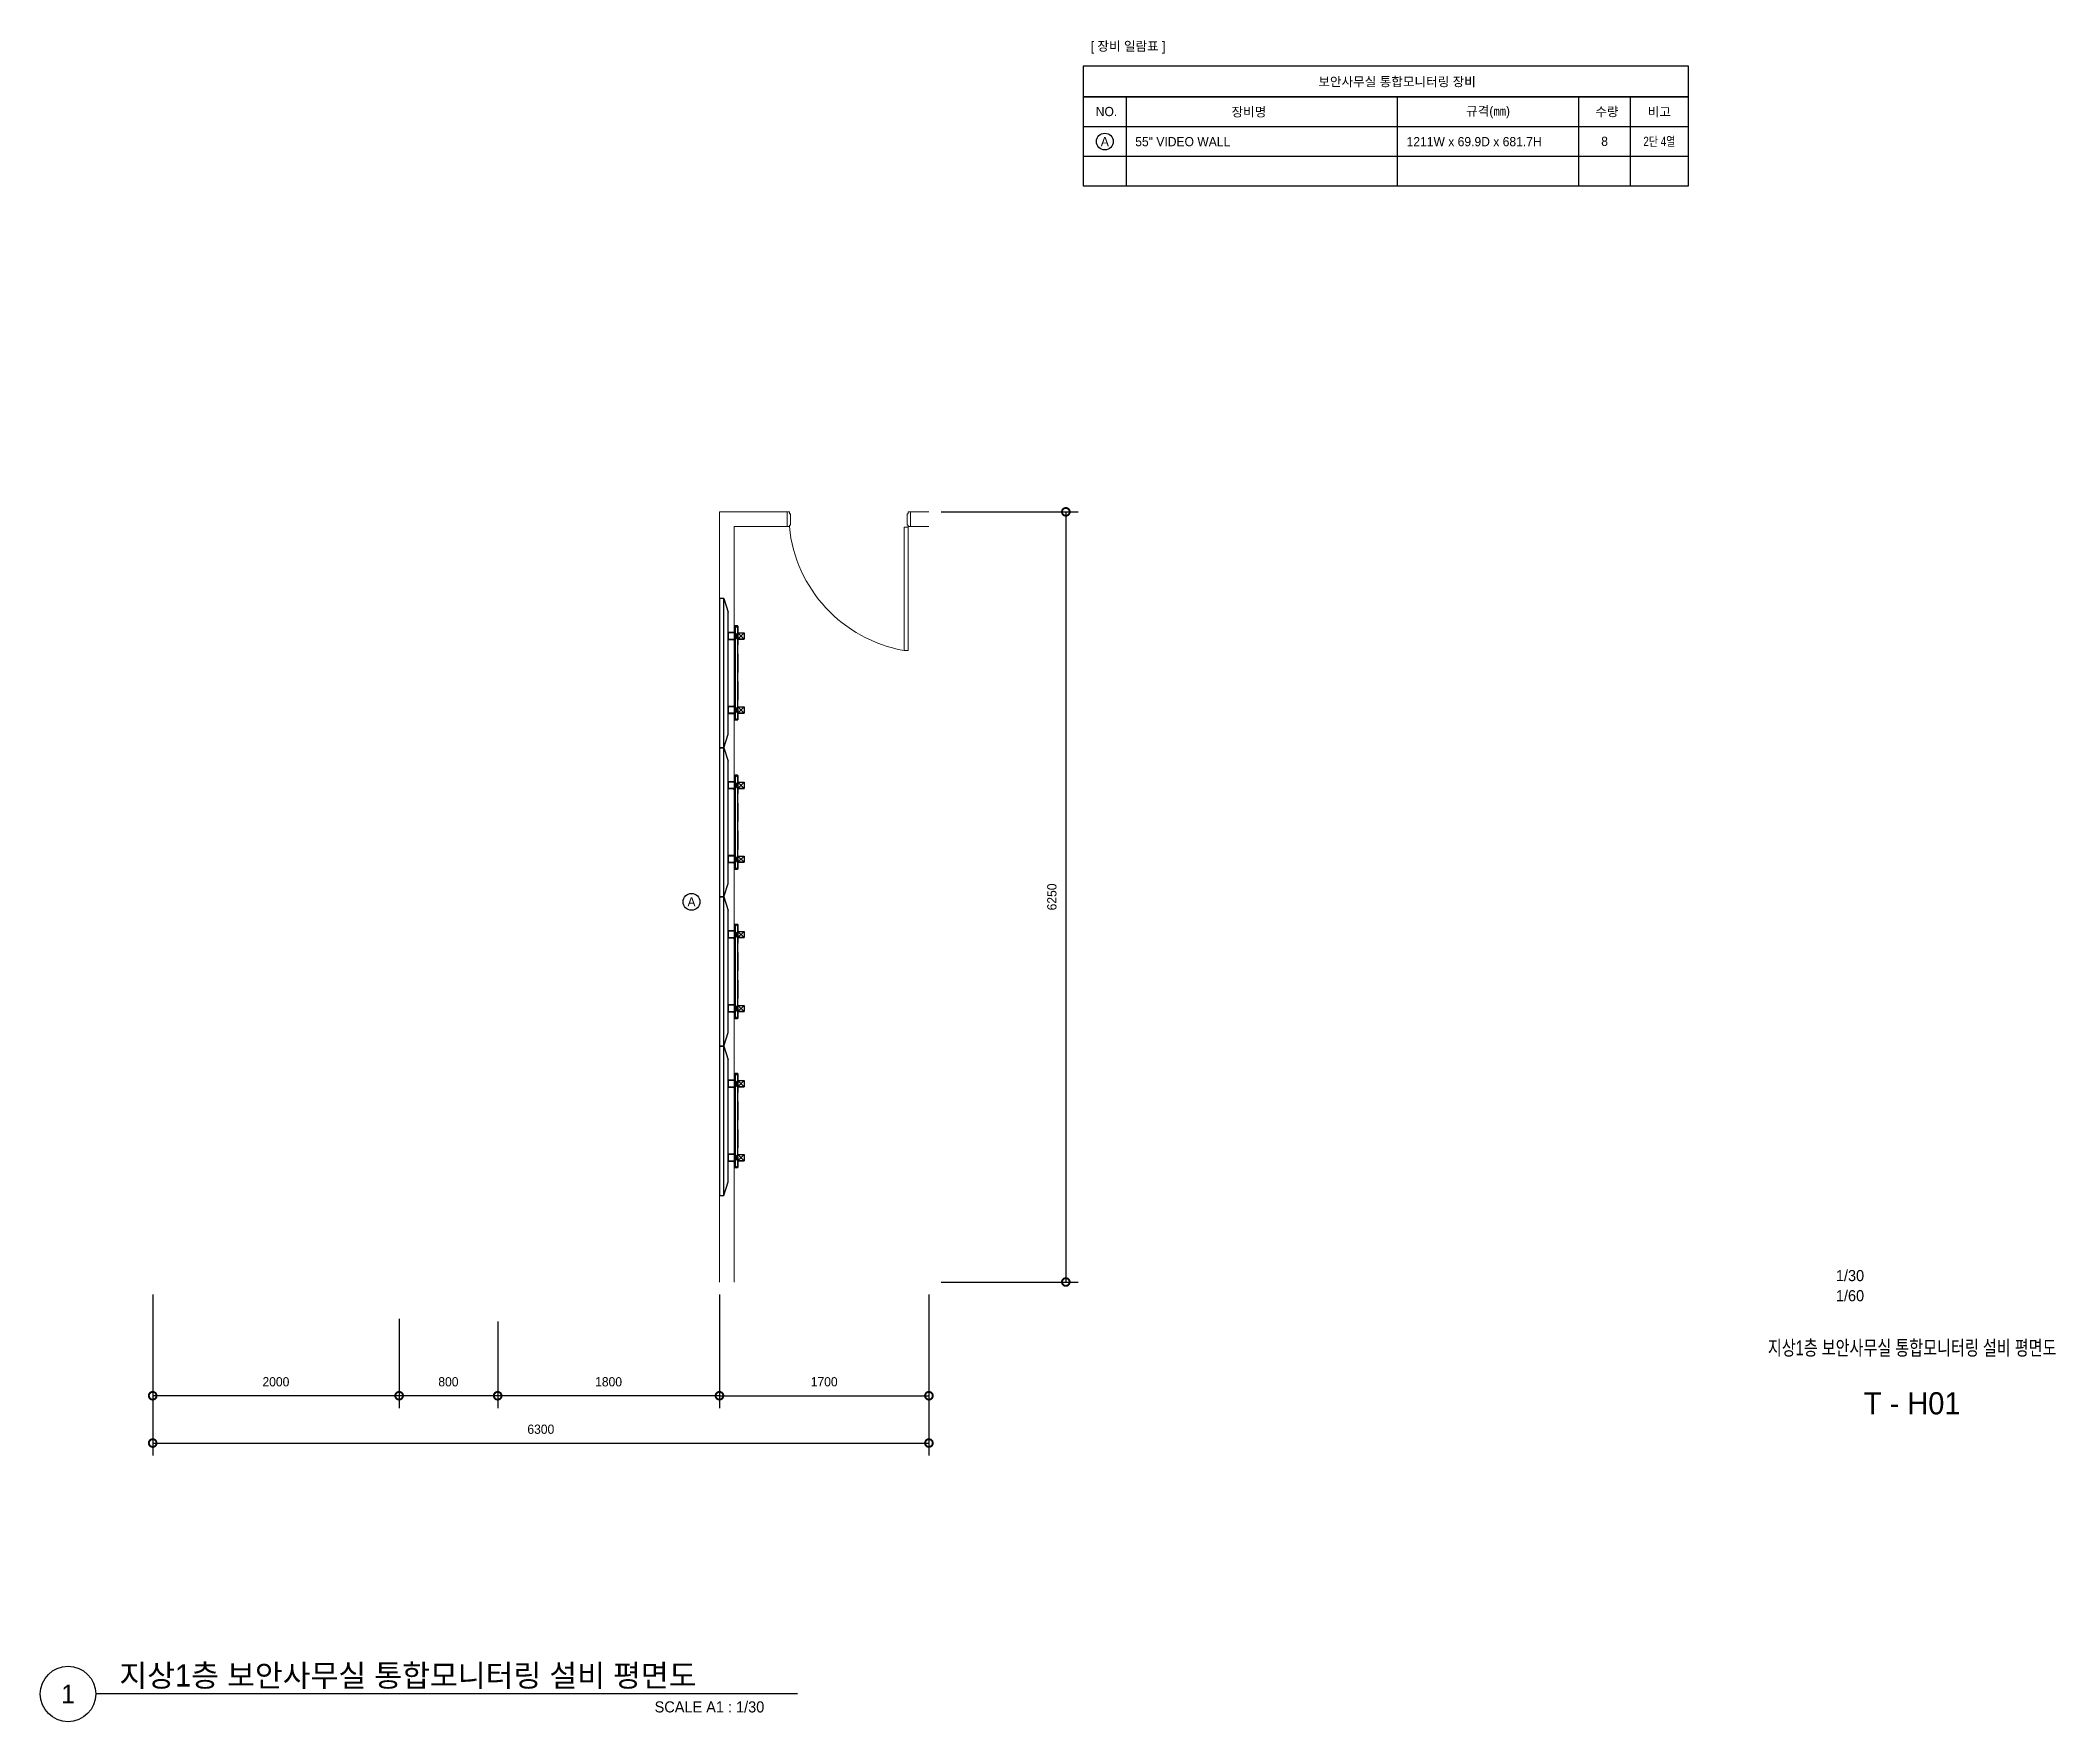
# Model space of a CAD drawing. Header units: millimetres. Extents: x 8133 to 62705, y 443 to 14530.
# Drawn here: x 8133 to 24490, y 885 to 14530 of the extents above; entities that cross this region are included whole.
import ezdxf
from ezdxf.enums import TextEntityAlignment as Align

# ---------------------------------------------------------------- set-up
doc = ezdxf.new("R2010")
doc.units = ezdxf.units.MM
doc.header["$LTSCALE"] = 300
doc.linetypes.add('DASHED', pattern=[0.75, 0.5, -0.25])
doc.layers.get('Defpoints').update_dxf_attribs({"color": 163})
for name, color, linetype in [('------19 Communication Etc', 3, 'Continuous'), ('-----29 Cable Schedule', 1, 'Continuous'), ('-----29 Indicator', 1, 'Continuous'), ('-----30 Text', 2, 'Continuous'), ('-----36 Dimension', 1, 'Continuous'), ('-----41 Drawing Title', 2, 'Continuous'), ('-----42 Drawing Number', 2, 'Continuous'), ('-----43 Drawing Scale', 3, 'Continuous')]:
    doc.layers.add(name, color=color, linetype=linetype)
doc.layers.add('-----31 Base Plan', color=8, linetype='Continuous', lineweight=0)
doc.styles.add('ELEC', font='')
doc.styles.get('ELEC').set_extended_font_data('Dotum')
doc.dimstyles.new('LE', dxfattribs={"dimscale": 30, "dimtxt": 3, "dimasz": 2.5, "dimexe": 2, "dimexo": 2, "dimgap": 1.5, "dimtad": 1, "dimdec": 0, "dimzin": 1, "dimdsep": 46, "dimtxsty": 'ELEC', "dimblk": 'DOTSMALL', "dimcen": 0, "dimclrd": 1, "dimclre": 1, "dimclrt": 1, "dimadec": 0, "dimazin": 0, "dimtfac": 1, "dimtdec": 0, "dimtix": 1, "dimtmove": 2, "dimatfit": 3, "dimldrblk": 'DOTSMALL', "dimfxl": 1, "dimtolj": 1, "dimtzin": 1, "dimarcsym": 0})

msp = doc.modelspace()

# ---------------------------------------------------------------- texts
at = {"layer": '-----30 Text', "style": 'ELEC'}
for s, p in [('[ 장비 일람표 ]', (16960.961, 14475.996)), ('보안사무실 통합모니터링 장비 ', (19158.158, 14195.375)), ('NO.', (16786.256, 13951.659)), ('장비명', (17942.346, 13949.825)), ('규격(㎜)', (19883.085, 13949.825)), ('수량', (20848.076, 13951.659)), ('비고', (21273.745, 13949.825))]:
    msp.add_text(s, height=75, dxfattribs=at).set_placement(p, align=Align.MIDDLE)
for s, p in [('A', (16772.698, 13707.831)), ('8', (20828.664, 13709.765)), ('A', (13418.043, 7538.043))]:
    msp.add_text(s, height=75, dxfattribs=at).set_placement(p, align=Align.MIDDLE_CENTER)
for s, p in [('55" VIDEO WALL', (17019.538, 13669.755)), ('1211W x 69.9D x 681.7H', (19221.828, 13669.755))]:
    msp.add_text(s, height=75, dxfattribs=at).set_placement(p)
at = {"layer": '-----30 Text', "style": 'ELEC', "width": 0.8}
msp.add_text('2단 4열', height=75, dxfattribs=at).set_placement((21273.745, 13709.765), align=Align.MIDDLE_CENTER)
at = {"layer": '-----41 Drawing Title', "style": 'ELEC', "width": 0.75}
msp.add_text('지상1층 보안사무실 통합모니터링 설비 평면도', height=120, dxfattribs=at).set_placement((23325, 3919), align=Align.MIDDLE_CENTER)
at = {"layer": '-----41 Drawing Title', "color": 2, "style": 'ELEC'}
msp.add_text('지상1층 보안사무실 통합모니터링 설비 평면도', height=180, dxfattribs=at).set_placement((8774.53, 1170))
at = {"layer": '-----41 Drawing Title', "color": 7, "style": 'ELEC'}
msp.add_text('1', height=150, dxfattribs=at).set_placement((8357.814, 1110), align=Align.MIDDLE)
at = {"layer": '-----41 Drawing Title', "style": 'ELEC'}
msp.add_text('SCALE A1 : 1/30', height=90, dxfattribs=at).set_placement((14008.723, 960), align=Align.RIGHT)
at = {"layer": '-----42 Drawing Number', "style": 'ELEC'}
msp.add_text('T - H01', height=180, dxfattribs=at).set_placement((23325, 3469), align=Align.MIDDLE_CENTER)
at = {"layer": '-----43 Drawing Scale', "style": 'ELEC'}
for s, p in [('1/30', (22706.023, 4460)), ('1/60', (22706.023, 4297))]:
    msp.add_text(s, height=90, dxfattribs=at).set_placement(p)

# ---------------------------------------------------------------- blocks, each defined once
blk = doc.blocks.new('55didt')
at = {"color": 4, "linetype": 'Continuous'}
for p, q in [((5594941, -5153639), (5594941, -5153639)), ((5594942, -5153637), (5594944, -5153637)), ((5594942, -5153637), (5594942, -5153646)), ((5594944, -5153635), (5595704, -5153635)), ((5594944, -5153635), (5594944, -5153660)), ((5594946, -5153636), (5594944, -5153636)), ((5594946, -5153637), (5594946, -5153635)), ((5594948, -5153637), (5594946, -5153637)), ((5594946, -5153637), (5594946, -5153657)), ((5594948, -5153635), (5594948, -5153657)), ((5595700, -5153638), (5594948, -5153638)), ((5594948, -5153639), (5594951, -5153639)), ((5594952, -5153640), (5594951, -5153639)), ((5594951, -5153644), (5594951, -5153639)), ((5594952, -5153644), (5594952, -5153640)), ((5595696, -5153639), (5595696, -5153644)), ((5595696, -5153640), (5595696, -5153639)), ((5595700, -5153639), (5595696, -5153639)), ((5595696, -5153640), (5595696, -5153644)), ((5595700, -5153635), (5595700, -5153657)), ((5595700, -5153637), (5595702, -5153637)), ((5595702, -5153635), (5595702, -5153636)), ((5595702, -5153657), (5595702, -5153636)), ((5595702, -5153636), (5595704, -5153636)), ((5595704, -5153635), (5595704, -5153660)), ((5595706, -5153637), (5595704, -5153637)), ((5595706, -5153637), (5595706, -5153646)), ((5595707, -5153639), (5595707, -5153639)), ((5594941, -5153641), (5594940, -5153641)), ((5594940, -5153642), (5594941, -5153642)), ((5594941, -5153652), (5594940, -5153652)), ((5594940, -5153653), (5594941, -5153653)), ((5594941, -5153645), (5594941, -5153645)), ((5594941, -5153650), (5594941, -5153650)), ((5594941, -5153656), (5594941, -5153656)), ((5594942, -5153646), (5594944, -5153646)), ((5594942, -5153648), (5594944, -5153648)), ((5594942, -5153648), (5594942, -5153657)), ((5594942, -5153657), (5594944, -5153657)), ((5594946, -5153659), (5594944, -5153659)), ((5594946, -5153660), (5594944, -5153660)), ((5594946, -5153660), (5594946, -5153657)), ((5594946, -5153658), (5594946, -5153658)), ((5594948, -5153644), (5594951, -5153644)), ((5594948, -5153650), (5594951, -5153650)), ((5594948, -5153655), (5594951, -5153655)), ((5595700, -5153657), (5594948, -5153657)), ((5595699, -5153658), (5594949, -5153658)), ((5594949, -5153660), (5594949, -5153658)), ((5595699, -5153660), (5594949, -5153660)), ((5594952, -5153644), (5594951, -5153644)), ((5594952, -5153651), (5594951, -5153650)), ((5594951, -5153655), (5594951, -5153650)), ((5594952, -5153655), (5594951, -5153655)), ((5594952, -5153655), (5594952, -5153651)), ((5594989, -5153660), (5594989, -5153663)), ((5594989, -5153663), (5594989, -5153663)), ((5594989, -5153663), (5594989, -5153663)), ((5594989, -5153663), (5594989, -5153663)), ((5594989, -5153663), (5594989, -5153663)), ((5594990, -5153664), (5594990, -5153663)), ((5594990, -5153663), (5594990, -5153663)), ((5594990, -5153663), (5594990, -5153663)), ((5594990, -5153663), (5594990, -5153664)), ((5594990, -5153664), (5594990, -5153664)), ((5594990, -5153664), (5594990, -5153664)), ((5594990, -5153664), (5594990, -5153664)), ((5594991, -5153664), (5594991, -5153663)), ((5594991, -5153663), (5594991, -5153663)), ((5594993, -5153660), (5594993, -5153660)), ((5594993, -5153660), (5594993, -5153660)), ((5594994, -5153658), (5594994, -5153715)), ((5594994, -5153658), (5595053, -5153658)), ((5594994, -5153671), (5594994, -5153660)), ((5594994, -5153660), (5594994, -5153660)), ((5594994, -5153660), (5594994, -5153660)), ((5594994, -5153713), (5594994, -5153715)), ((5594994, -5153713), (5594997, -5153713)), ((5594994, -5153715), (5595053, -5153715)), ((5594995, -5153713), (5594995, -5153715)), ((5594997, -5153658), (5594997, -5153715)), ((5594997, -5153712), (5595050, -5153712)), ((5595006, -5153648), (5595006, -5153645)), ((5595042, -5153645), (5595006, -5153645)), ((5595006, -5153648), (5595006, -5153658)), ((5595006, -5153648), (5595042, -5153648)), ((5595009, -5153653), (5595006, -5153653)), ((5595009, -5153656), (5595006, -5153656)), ((5595009, -5153658), (5595009, -5153648)), ((5595020, -5153657), (5595009, -5153657)), ((5595010, -5153650), (5595010, -5153653)), ((5595010, -5153652), (5595010, -5153650)), ((5595010, -5153650), (5595038, -5153650)), ((5595010, -5153652), (5595038, -5153652)), ((5595010, -5153653), (5595038, -5153653)), ((5595011, -5153648), (5595011, -5153645)), ((5595011, -5153650), (5595011, -5153648)), ((5595012, -5153645), (5595012, -5153644)), ((5595012, -5153644), (5595012, -5153645)), ((5595018, -5153644), (5595012, -5153644)), ((5595018, -5153644), (5595012, -5153644)), ((5595012, -5153653), (5595012, -5153653)), ((5595012, -5153653), (5595018, -5153653)), ((5595013, -5153643), (5595013, -5153643)), ((5595015, -5153643), (5595015, -5153643)), ((5595015, -5153653), (5595015, -5153653)), ((5595016, -5153643), (5595016, -5153643)), ((5595017, -5153643), (5595017, -5153643)), ((5595018, -5153645), (5595018, -5153644)), ((5595018, -5153645), (5595018, -5153644)), ((5595018, -5153644), (5595018, -5153645)), ((5595030, -5153644), (5595018, -5153644)), ((5595018, -5153653), (5595018, -5153653)), ((5595019, -5153650), (5595019, -5153648)), ((5595020, -5153650), (5595020, -5153648)), ((5595020, -5153650), (5595020, -5153648)), ((5595020, -5153654), (5595020, -5153653)), ((5595020, -5153654), (5595020, -5153653)), ((5595020, -5153658), (5595020, -5153655)), ((5595020, -5153658), (5595020, -5153655)), ((5595021, -5153645), (5595021, -5153644)), ((5595021, -5153653), (5595021, -5153658)), ((5595021, -5153653), (5595021, -5153658)), ((5595027, -5153645), (5595027, -5153644)), ((5595027, -5153653), (5595027, -5153658)), ((5595027, -5153653), (5595027, -5153658)), ((5595028, -5153649), (5595028, -5153648)), ((5595028, -5153649), (5595028, -5153648)), ((5595028, -5153650), (5595028, -5153649)), ((5595028, -5153650), (5595028, -5153649)), ((5595028, -5153656), (5595028, -5153653)), ((5595028, -5153656), (5595028, -5153653)), ((5595028, -5153658), (5595028, -5153656)), ((5595028, -5153658), (5595028, -5153656)), ((5595039, -5153657), (5595028, -5153657)), ((5595029, -5153650), (5595029, -5153648)), ((5595030, -5153645), (5595030, -5153644)), ((5595030, -5153644), (5595030, -5153645)), ((5595030, -5153645), (5595030, -5153644)), ((5595036, -5153644), (5595030, -5153644)), ((5595036, -5153644), (5595030, -5153644)), ((5595030, -5153653), (5595030, -5153653)), ((5595030, -5153653), (5595036, -5153653)), ((5595031, -5153643), (5595031, -5153643)), ((5595032, -5153643), (5595032, -5153643)), ((5595033, -5153643), (5595033, -5153643)), ((5595033, -5153653), (5595033, -5153653)), ((5595034, -5153643), (5595034, -5153643)), ((5595036, -5153645), (5595036, -5153644)), ((5595036, -5153644), (5595036, -5153645)), ((5595036, -5153650), (5595036, -5153648)), ((5595036, -5153653), (5595036, -5153653)), ((5595037, -5153648), (5595037, -5153645)), ((5595038, -5153652), (5595038, -5153650)), ((5595038, -5153653), (5595038, -5153650)), ((5595039, -5153648), (5595039, -5153658)), ((5595039, -5153653), (5595042, -5153653)), ((5595039, -5153656), (5595042, -5153656)), ((5595042, -5153648), (5595042, -5153645)), ((5595042, -5153648), (5595042, -5153658)), ((5595050, -5153658), (5595050, -5153715)), ((5595053, -5153713), (5595050, -5153713)), ((5595052, -5153713), (5595052, -5153715)), ((5595053, -5153658), (5595053, -5153715)), ((5595053, -5153713), (5595053, -5153715)), ((5595054, -5153660), (5595054, -5153660)), ((5595054, -5153660), (5595054, -5153671)), ((5595055, -5153661), (5595055, -5153660)), ((5595588, -5153660), (5595588, -5153663)), ((5595589, -5153663), (5595588, -5153663)), ((5595589, -5153664), (5595589, -5153663)), ((5595589, -5153663), (5595589, -5153663)), ((5595589, -5153663), (5595589, -5153663)), ((5595590, -5153663), (5595589, -5153664)), ((5595589, -5153663), (5595589, -5153663)), ((5595589, -5153663), (5595589, -5153663)), ((5595589, -5153664), (5595589, -5153664)), ((5595589, -5153664), (5595589, -5153664)), ((5595589, -5153664), (5595589, -5153664)), ((5595590, -5153664), (5595590, -5153663)), ((5595590, -5153663), (5595590, -5153663)), ((5595590, -5153663), (5595590, -5153663)), ((5595592, -5153660), (5595592, -5153660)), ((5595593, -5153671), (5595593, -5153660)), ((5595593, -5153660), (5595593, -5153660)), ((5595593, -5153660), (5595593, -5153660)), ((5595593, -5153660), (5595593, -5153660)), ((5595594, -5153658), (5595594, -5153715)), ((5595594, -5153658), (5595653, -5153658)), ((5595594, -5153713), (5595594, -5153715)), ((5595594, -5153713), (5595597, -5153713)), ((5595594, -5153715), (5595653, -5153715)), ((5595595, -5153713), (5595595, -5153715)), ((5595597, -5153658), (5595597, -5153715)), ((5595597, -5153712), (5595650, -5153712)), ((5595605, -5153648), (5595605, -5153645)), ((5595641, -5153645), (5595605, -5153645)), ((5595605, -5153648), (5595605, -5153658)), ((5595605, -5153648), (5595641, -5153648)), ((5595608, -5153653), (5595605, -5153653)), ((5595608, -5153656), (5595605, -5153656)), ((5595608, -5153658), (5595608, -5153648)), ((5595619, -5153657), (5595608, -5153657)), ((5595609, -5153652), (5595609, -5153650)), ((5595609, -5153650), (5595637, -5153650)), ((5595609, -5153652), (5595637, -5153652)), ((5595610, -5153648), (5595610, -5153645)), ((5595610, -5153650), (5595610, -5153653)), ((5595610, -5153653), (5595637, -5153653)), ((5595611, -5153645), (5595611, -5153644)), ((5595611, -5153644), (5595611, -5153645)), ((5595617, -5153644), (5595611, -5153644)), ((5595617, -5153644), (5595611, -5153644)), ((5595611, -5153650), (5595611, -5153648)), ((5595611, -5153653), (5595611, -5153653)), ((5595611, -5153653), (5595617, -5153653)), ((5595613, -5153643), (5595613, -5153643)), ((5595614, -5153643), (5595614, -5153643)), ((5595614, -5153653), (5595614, -5153653)), ((5595615, -5153643), (5595615, -5153643)), ((5595616, -5153643), (5595616, -5153643)), ((5595617, -5153645), (5595617, -5153644)), ((5595617, -5153645), (5595617, -5153644)), ((5595617, -5153644), (5595617, -5153645)), ((5595629, -5153644), (5595617, -5153644)), ((5595617, -5153653), (5595617, -5153653)), ((5595618, -5153650), (5595618, -5153648)), ((5595619, -5153650), (5595619, -5153648)), ((5595619, -5153650), (5595619, -5153648)), ((5595619, -5153654), (5595619, -5153653)), ((5595619, -5153654), (5595619, -5153653)), ((5595619, -5153658), (5595619, -5153655)), ((5595619, -5153658), (5595619, -5153655)), ((5595620, -5153645), (5595620, -5153644)), ((5595620, -5153653), (5595620, -5153658)), ((5595620, -5153653), (5595620, -5153658)), ((5595626, -5153645), (5595626, -5153644)), ((5595626, -5153653), (5595626, -5153658)), ((5595626, -5153653), (5595626, -5153658)), ((5595628, -5153650), (5595628, -5153648)), ((5595628, -5153649), (5595628, -5153648)), ((5595628, -5153649), (5595628, -5153648)), ((5595628, -5153650), (5595628, -5153649)), ((5595628, -5153650), (5595628, -5153649)), ((5595628, -5153656), (5595628, -5153653)), ((5595628, -5153656), (5595628, -5153653)), ((5595628, -5153658), (5595628, -5153656)), ((5595628, -5153658), (5595628, -5153656)), ((5595638, -5153657), (5595628, -5153657)), ((5595629, -5153645), (5595629, -5153644)), ((5595629, -5153644), (5595629, -5153645)), ((5595629, -5153645), (5595629, -5153644)), ((5595635, -5153644), (5595629, -5153644)), ((5595635, -5153644), (5595629, -5153644)), ((5595629, -5153653), (5595629, -5153653)), ((5595629, -5153653), (5595635, -5153653)), ((5595630, -5153643), (5595630, -5153643)), ((5595632, -5153643), (5595632, -5153643)), ((5595632, -5153653), (5595632, -5153653)), ((5595633, -5153643), (5595633, -5153643)), ((5595634, -5153643), (5595634, -5153643)), ((5595635, -5153645), (5595635, -5153644)), ((5595635, -5153644), (5595635, -5153645)), ((5595635, -5153653), (5595635, -5153653)), ((5595636, -5153648), (5595636, -5153645)), ((5595636, -5153650), (5595636, -5153648)), ((5595637, -5153652), (5595637, -5153650)), ((5595637, -5153653), (5595637, -5153650)), ((5595638, -5153648), (5595638, -5153658)), ((5595638, -5153653), (5595641, -5153653)), ((5595638, -5153656), (5595641, -5153656)), ((5595641, -5153648), (5595641, -5153645)), ((5595641, -5153648), (5595641, -5153658)), ((5595650, -5153658), (5595650, -5153715)), ((5595653, -5153713), (5595650, -5153713)), ((5595652, -5153713), (5595652, -5153715)), ((5595653, -5153658), (5595653, -5153715)), ((5595653, -5153660), (5595653, -5153671)), ((5595653, -5153713), (5595653, -5153715)), ((5595654, -5153661), (5595654, -5153660)), ((5595654, -5153660), (5595654, -5153660)), ((5595696, -5153644), (5595696, -5153644)), ((5595700, -5153644), (5595696, -5153644)), ((5595696, -5153650), (5595696, -5153655)), ((5595696, -5153651), (5595696, -5153650)), ((5595700, -5153650), (5595696, -5153650)), ((5595696, -5153651), (5595696, -5153655)), ((5595696, -5153655), (5595696, -5153655)), ((5595700, -5153655), (5595696, -5153655)), ((5595699, -5153660), (5595699, -5153658)), ((5595702, -5153657), (5595702, -5153660)), ((5595702, -5153658), (5595702, -5153658)), ((5595702, -5153659), (5595704, -5153659)), ((5595702, -5153660), (5595704, -5153660)), ((5595706, -5153646), (5595704, -5153646)), ((5595706, -5153648), (5595704, -5153648)), ((5595706, -5153657), (5595704, -5153657)), ((5595706, -5153648), (5595706, -5153657)), ((5595708, -5153641), (5595707, -5153641)), ((5595707, -5153642), (5595708, -5153642)), ((5595707, -5153645), (5595707, -5153645)), ((5595707, -5153650), (5595707, -5153650)), ((5595708, -5153652), (5595707, -5153652)), ((5595707, -5153653), (5595708, -5153653)), ((5595707, -5153656), (5595707, -5153656))]:
    blk.add_line(p, q, dxfattribs=at)
at = {"color": 4, "linetype": 'DASHED'}
blk.add_line((5595704, -5153635), (5594944, -5153635), dxfattribs=at)
at = {"color": 3}
for p, q in [((5594718, -5153750), (5594828, -5153715)), ((5594718, -5153750), (5595929, -5153750)), ((5595929, -5153750), (5595819, -5153715))]:
    blk.add_line(p, q, dxfattribs=at)
at = {"color": 1}
for points in [[(5595049, -5153585), (5594999, -5153585), (5594999, -5153635), (5595049, -5153635), (5595049, -5153585), (5594999, -5153635), (5594999, -5153585), (5595049, -5153635)], [(5595649, -5153585), (5595599, -5153585), (5595599, -5153635), (5595649, -5153635), (5595649, -5153585), (5595599, -5153635), (5595599, -5153585), (5595649, -5153635)]]:
    blk.add_lwpolyline(points, dxfattribs=at)
at = {"color": 3}
for points in [[(5595929, -5153750), (5595929, -5153785), (5594718, -5153785), (5594718, -5153750)], [(5594828, -5153715), (5595819, -5153715)]]:
    blk.add_lwpolyline(points, dxfattribs=at)
at = {"color": 4, "linetype": 'Continuous'}
for points in [[(5594990, -5153663), (5594990, -5153663), (5594990, -5153663), (5594989, -5153663), (5594989, -5153663)], [(5594989, -5153663), (5594989, -5153663), (5594989, -5153663)], [(5594991, -5153663), (5594991, -5153663), (5594991, -5153663), (5594990, -5153663), (5594990, -5153663)], [(5594990, -5153663), (5594990, -5153663), (5594990, -5153663)], [(5595020, -5153655), (5595019, -5153654), (5595019, -5153654)], [(5595019, -5153654), (5595019, -5153654), (5595020, -5153654)], [(5595028, -5153649), (5595028, -5153649), (5595028, -5153649)], [(5595028, -5153649), (5595028, -5153649), (5595028, -5153649)], [(5595028, -5153656), (5595028, -5153656), (5595028, -5153656)], [(5595028, -5153656), (5595028, -5153656), (5595028, -5153656)], [(5595589, -5153663), (5595589, -5153663), (5595589, -5153663), (5595589, -5153663), (5595589, -5153663)], [(5595589, -5153663), (5595589, -5153663), (5595589, -5153663)], [(5595590, -5153663), (5595590, -5153663), (5595590, -5153663), (5595590, -5153663), (5595590, -5153663)], [(5595590, -5153663), (5595590, -5153663), (5595590, -5153663)], [(5595619, -5153655), (5595619, -5153654), (5595619, -5153654)], [(5595619, -5153654), (5595619, -5153654), (5595619, -5153654)], [(5595628, -5153649), (5595628, -5153649), (5595628, -5153649)], [(5595628, -5153649), (5595628, -5153649), (5595628, -5153649)], [(5595628, -5153656), (5595628, -5153656), (5595628, -5153656)], [(5595628, -5153656), (5595628, -5153656), (5595628, -5153656)]]:
    blk.add_lwpolyline(points, dxfattribs=at)
for centre, radius, start, end in [((5594947, -5153642), 6.98, 154.5534, 175.8934), ((5594947, -5153642), 7, 137.2679, 154.5809), ((5595701, -5153642), 7, 25.4191, 42.7321), ((5595701, -5153642), 6.98, 4.1066, 25.4466), ((5594947, -5153642), 6.98, 184.1066, 205.4466), ((5594947, -5153653), 6.98, 154.5534, 175.8934), ((5594947, -5153653), 6.98, 184.1066, 205.4466), ((5594947, -5153642), 6.32, 175.4656, 184.5344), ((5594947, -5153642), 7, 205.4191, 222.7321), ((5594947, -5153653), 7, 137.2679, 154.5809), ((5594947, -5153653), 6.32, 175.4656, 184.5344), ((5594947, -5153653), 7, 205.4191, 222.7321), ((5594949, -5153657), 3, 180, 270), ((5594949, -5153657), 1, 180, 270), ((5594996, -5153666), 6.06, 114.1954, 245.8046), ((5594994, -5153660), 0.3, 0, 114.1954), ((5594994, -5153671), 0.3, 245.8046, 0), ((5595010, -5153652), 0.5, 180, 270), ((5595015, -5153647), 4.35, 113.0046, 130.4927), ((5595015, -5153647), 4.35, 113.0046, 130.4927), ((5595013, -5153644), 0.5, 130.4927, 180), ((5595015, -5153647), 4.32, 96.6445, 113.167), ((5595015, -5153647), 4, 82.8266, 97.1734), ((5595015, -5153647), 4.32, 66.833, 83.3555), ((5595015, -5153647), 4.35, 49.5073, 66.9954), ((5595018, -5153644), 0.5, 0, 49.5073), ((5595033, -5153647), 4.35, 113.0046, 130.4927), ((5595033, -5153647), 4.35, 113.0046, 130.4927), ((5595030, -5153644), 0.5, 130.4927, 180), ((5595033, -5153647), 4.32, 96.6445, 113.167), ((5595033, -5153647), 4, 82.8266, 97.1734), ((5595033, -5153647), 4.32, 66.833, 83.3555), ((5595033, -5153647), 4.35, 49.5073, 66.9954), ((5595035, -5153644), 0.5, 0, 49.5073), ((5595038, -5153652), 0.5, 270, 0), ((5595054, -5153660), 0.3, 65.8046, 180), ((5595054, -5153671), 0.3, 180, 294.1954), ((5595051, -5153666), 6.06, 294.1954, 65.8046), ((5595596, -5153666), 6.06, 114.1954, 245.8046), ((5595593, -5153660), 0.3, 0, 114.1954), ((5595593, -5153671), 0.3, 245.8046, 0), ((5595610, -5153652), 0.5, 180, 270), ((5595614, -5153647), 4.35, 113.0046, 130.4927), ((5595614, -5153647), 4.35, 113.0046, 130.4927), ((5595612, -5153644), 0.5, 130.4927, 180), ((5595614, -5153647), 4.32, 96.6445, 113.167), ((5595614, -5153647), 4, 82.8266, 97.1734), ((5595614, -5153647), 4.32, 66.833, 83.3555), ((5595614, -5153647), 4.35, 49.5073, 66.9954), ((5595617, -5153644), 0.5, 0, 49.5073), ((5595632, -5153647), 4.35, 113.0046, 130.4927), ((5595632, -5153647), 4.35, 113.0046, 130.4927), ((5595630, -5153644), 0.5, 130.4927, 180), ((5595632, -5153647), 4.32, 96.6445, 113.167), ((5595632, -5153647), 4, 82.8266, 97.1734), ((5595632, -5153647), 4.32, 66.833, 83.3555), ((5595632, -5153647), 4.35, 49.5073, 66.9954), ((5595635, -5153644), 0.5, 0, 49.5073), ((5595637, -5153652), 0.5, 270, 0), ((5595651, -5153666), 6.06, 294.1954, 65.8046), ((5595653, -5153660), 0.3, 65.8046, 180), ((5595653, -5153671), 0.3, 180, 294.1954), ((5595699, -5153657), 3, 270, 0), ((5595699, -5153657), 1, 270, 0), ((5595701, -5153642), 7, 317.2679, 334.5809), ((5595701, -5153653), 7, 25.4191, 42.7321), ((5595701, -5153653), 7, 317.2679, 334.5809), ((5595701, -5153642), 6.32, 355.4656, 4.5344), ((5595701, -5153642), 6.98, 334.5534, 355.8934), ((5595701, -5153653), 6.98, 4.1066, 25.4466), ((5595701, -5153653), 6.32, 355.4656, 4.5344), ((5595701, -5153653), 6.98, 334.5534, 355.8934)]:
    blk.add_arc(centre, radius, start, end, dxfattribs=at)
for points, knots in [([(5594989, -5153663), (5594990, -5153663), (5594990, -5153663), (5594990, -5153663), (5594990, -5153662), (5594990, -5153662), (5594990, -5153661), (5594990, -5153661), (5594990, -5153660), (5594990, -5153660)], [0, 0, 0, 0, 0.062991, 0.155196, 0.272175, 0.408158, 0.556392, 0.709504, 1, 1, 1, 1]), ([(5594989, -5153663), (5594989, -5153662), (5594990, -5153662), (5594990, -5153661), (5594990, -5153660), (5594990, -5153660)], [0, 0, 0, 0, 0.217256, 0.472293, 1, 1, 1, 1]), ([(5594989, -5153663), (5594989, -5153663), (5594989, -5153663), (5594989, -5153663), (5594989, -5153663)], [0, 0, 0, 0, 0.414152, 1, 1, 1, 1]), ([(5594989, -5153663), (5594989, -5153663), (5594989, -5153663), (5594989, -5153663), (5594989, -5153663), (5594989, -5153663), (5594989, -5153663)], [0, 0, 0, 0, 0.13055, 0.340733, 0.630929, 1, 1, 1, 1]), ([(5594989, -5153663), (5594989, -5153663), (5594989, -5153663), (5594989, -5153663), (5594989, -5153663)], [0, 0, 0, 0, 0.417745, 1, 1, 1, 1]), ([(5594990, -5153663), (5594990, -5153663), (5594990, -5153663), (5594991, -5153663), (5594991, -5153663), (5594991, -5153663), (5594991, -5153662), (5594991, -5153662), (5594991, -5153661), (5594991, -5153661), (5594991, -5153660), (5594991, -5153660), (5594991, -5153660)], [0, 0, 0, 0, 0.019445, 0.04789, 0.085064, 0.130476, 0.243399, 0.380288, 0.533324, 0.693737, 0.852328, 1, 1, 1, 1]), ([(5594990, -5153664), (5594990, -5153664), (5594990, -5153664), (5594990, -5153664), (5594990, -5153664), (5594990, -5153664), (5594990, -5153663), (5594990, -5153663), (5594990, -5153663), (5594990, -5153663), (5594990, -5153662), (5594990, -5153662), (5594990, -5153661), (5594990, -5153660), (5594990, -5153660), (5594990, -5153660)], [0, 0, 0, 0, 0.005568, 0.013453, 0.036311, 0.068471, 0.10956, 0.159022, 0.216192, 0.280272, 0.350382, 0.504702, 0.670582, 0.8388, 1, 1, 1, 1]), ([(5594990, -5153663), (5594990, -5153663), (5594990, -5153663), (5594990, -5153663), (5594990, -5153663), (5594990, -5153663), (5594990, -5153663), (5594990, -5153663), (5594990, -5153663), (5594990, -5153663), (5594990, -5153663), (5594990, -5153663), (5594990, -5153662), (5594990, -5153662), (5594990, -5153662), (5594990, -5153662), (5594990, -5153661), (5594990, -5153661), (5594990, -5153660), (5594990, -5153660), (5594990, -5153660)], [0, 0, 0, 0, 0.004634, 0.00625, 0.007768, 0.011834, 0.018412, 0.027848, 0.040204, 0.073611, 0.11819, 0.173164, 0.237509, 0.310033, 0.389355, 0.473982, 0.562303, 0.652645, 0.832518, 1, 1, 1, 1]), ([(5594990, -5153660), (5594990, -5153660), (5594990, -5153661), (5594990, -5153662), (5594990, -5153663), (5594990, -5153663), (5594990, -5153663), (5594990, -5153664), (5594990, -5153664)], [0, 0, 0, 0, 0.297576, 0.595258, 0.728319, 0.843181, 0.935011, 1, 1, 1, 1]), ([(5594990, -5153664), (5594990, -5153664), (5594990, -5153664), (5594990, -5153664), (5594990, -5153664), (5594990, -5153664), (5594990, -5153664), (5594990, -5153664)], [0, 0, 0, 0, 0.412199, 0.713319, 0.822487, 0.904839, 1, 1, 1, 1]), ([(5594991, -5153660), (5594991, -5153660), (5594991, -5153661), (5594991, -5153662), (5594991, -5153663)], [0, 0, 0, 0, 0.509213, 1, 1, 1, 1]), ([(5594991, -5153663), (5594991, -5153662), (5594991, -5153661), (5594991, -5153660), (5594991, -5153660)], [0, 0, 0, 0, 0.482075, 1, 1, 1, 1]), ([(5594991, -5153663), (5594991, -5153663), (5594991, -5153663), (5594991, -5153663), (5594991, -5153663), (5594991, -5153663), (5594991, -5153663), (5594991, -5153663), (5594991, -5153663), (5594991, -5153663), (5594991, -5153663), (5594991, -5153663), (5594991, -5153662), (5594991, -5153662), (5594991, -5153662), (5594991, -5153662), (5594991, -5153661), (5594991, -5153661), (5594991, -5153660), (5594991, -5153660), (5594991, -5153660)], [0, 0, 0, 0, 0.004638, 0.006255, 0.007774, 0.01184, 0.018411, 0.027838, 0.04019, 0.073574, 0.118136, 0.173083, 0.237407, 0.309908, 0.389212, 0.473828, 0.562144, 0.652492, 0.832412, 1, 1, 1, 1]), ([(5594992, -5153660), (5594992, -5153660), (5594992, -5153660), (5594992, -5153661), (5594992, -5153661)], [0, 0, 0, 0, 0.240334, 1, 1, 1, 1]), ([(5594992, -5153661), (5594992, -5153661), (5594992, -5153661), (5594992, -5153660), (5594992, -5153660)], [0, 0, 0, 0, 0.255022, 1, 1, 1, 1]), ([(5594992, -5153662), (5594992, -5153662), (5594992, -5153661), (5594992, -5153660), (5594992, -5153660)], [0, 0, 0, 0, 0.245853, 1, 1, 1, 1]), ([(5594992, -5153662), (5594992, -5153662), (5594992, -5153661), (5594992, -5153660), (5594992, -5153660)], [0, 0, 0, 0, 0.251783, 1, 1, 1, 1]), ([(5594993, -5153661), (5594993, -5153661), (5594993, -5153660), (5594993, -5153660), (5594993, -5153660)], [0, 0, 0, 0, 0.261493, 1, 1, 1, 1]), ([(5594993, -5153661), (5594993, -5153661), (5594993, -5153660), (5594993, -5153660), (5594993, -5153660)], [0, 0, 0, 0, 0.261636, 1, 1, 1, 1]), ([(5595012, -5153653), (5595012, -5153653), (5595012, -5153653), (5595013, -5153653), (5595013, -5153653), (5595013, -5153653), (5595014, -5153653)], [0, 0, 0, 0, 0.251418, 0.50175, 0.75115, 1, 1, 1, 1]), ([(5595014, -5153653), (5595014, -5153653), (5595014, -5153653), (5595014, -5153653), (5595015, -5153653), (5595015, -5153653), (5595015, -5153653)], [0, 0, 0, 0, 0.248851, 0.49825, 0.748582, 1, 1, 1, 1]), ([(5595015, -5153653), (5595015, -5153653), (5595015, -5153653), (5595016, -5153653), (5595016, -5153653), (5595016, -5153653), (5595017, -5153653)], [0, 0, 0, 0, 0.251418, 0.50175, 0.75115, 1, 1, 1, 1]), ([(5595017, -5153653), (5595017, -5153653), (5595017, -5153653), (5595017, -5153653), (5595018, -5153653), (5595018, -5153653), (5595018, -5153653)], [0, 0, 0, 0, 0.248851, 0.49825, 0.748582, 1, 1, 1, 1]), ([(5595030, -5153653), (5595030, -5153653), (5595030, -5153653), (5595031, -5153653), (5595031, -5153653), (5595031, -5153653), (5595031, -5153653)], [0, 0, 0, 0, 0.251418, 0.50175, 0.75115, 1, 1, 1, 1]), ([(5595031, -5153653), (5595031, -5153653), (5595032, -5153653), (5595032, -5153653), (5595032, -5153653), (5595033, -5153653), (5595033, -5153653)], [0, 0, 0, 0, 0.248851, 0.49825, 0.748582, 1, 1, 1, 1]), ([(5595033, -5153653), (5595033, -5153653), (5595033, -5153653), (5595034, -5153653), (5595034, -5153653), (5595034, -5153653), (5595034, -5153653)], [0, 0, 0, 0, 0.251418, 0.50175, 0.75115, 1, 1, 1, 1]), ([(5595034, -5153653), (5595034, -5153653), (5595035, -5153653), (5595035, -5153653), (5595035, -5153653), (5595036, -5153653), (5595036, -5153653)], [0, 0, 0, 0, 0.248851, 0.49825, 0.748582, 1, 1, 1, 1]), ([(5595589, -5153663), (5595589, -5153663), (5595589, -5153663), (5595589, -5153663), (5595589, -5153662), (5595589, -5153662), (5595589, -5153661), (5595589, -5153661), (5595589, -5153660), (5595589, -5153660)], [0, 0, 0, 0, 0.062991, 0.155196, 0.272175, 0.408158, 0.556392, 0.709504, 1, 1, 1, 1]), ([(5595589, -5153664), (5595589, -5153664), (5595589, -5153664), (5595589, -5153664), (5595589, -5153664), (5595589, -5153664), (5595589, -5153663), (5595589, -5153663), (5595589, -5153663), (5595589, -5153663), (5595589, -5153662), (5595590, -5153662), (5595590, -5153661), (5595590, -5153660), (5595590, -5153660), (5595590, -5153660)], [0, 0, 0, 0, 0.005568, 0.013453, 0.036311, 0.068471, 0.10956, 0.159022, 0.216192, 0.280272, 0.350382, 0.504702, 0.670582, 0.8388, 1, 1, 1, 1]), ([(5595589, -5153663), (5595589, -5153663), (5595589, -5153663), (5595589, -5153663), (5595589, -5153663), (5595589, -5153663), (5595589, -5153663), (5595589, -5153663), (5595589, -5153663), (5595589, -5153663), (5595589, -5153663), (5595589, -5153663), (5595589, -5153662), (5595589, -5153662), (5595589, -5153662), (5595589, -5153662), (5595589, -5153661), (5595589, -5153661), (5595589, -5153660), (5595589, -5153660), (5595589, -5153660)], [0, 0, 0, 0, 0.004634, 0.00625, 0.007768, 0.011834, 0.018412, 0.027848, 0.040204, 0.073611, 0.11819, 0.173164, 0.237509, 0.310033, 0.389355, 0.473982, 0.562303, 0.652645, 0.832518, 1, 1, 1, 1]), ([(5595590, -5153660), (5595589, -5153660), (5595589, -5153661), (5595589, -5153662), (5595589, -5153663), (5595589, -5153663), (5595589, -5153663), (5595589, -5153664), (5595589, -5153664)], [0, 0, 0, 0, 0.297576, 0.595258, 0.728319, 0.843181, 0.935011, 1, 1, 1, 1]), ([(5595589, -5153663), (5595589, -5153662), (5595589, -5153662), (5595589, -5153661), (5595589, -5153660), (5595589, -5153660)], [0, 0, 0, 0, 0.217256, 0.472293, 1, 1, 1, 1]), ([(5595589, -5153663), (5595589, -5153663), (5595589, -5153663), (5595589, -5153663), (5595589, -5153663)], [0, 0, 0, 0, 0.414152, 1, 1, 1, 1]), ([(5595589, -5153663), (5595589, -5153663), (5595589, -5153663), (5595589, -5153663), (5595589, -5153663), (5595589, -5153663), (5595589, -5153663)], [0, 0, 0, 0, 0.13055, 0.340733, 0.630929, 1, 1, 1, 1]), ([(5595589, -5153663), (5595589, -5153663), (5595589, -5153663), (5595589, -5153663), (5595589, -5153663)], [0, 0, 0, 0, 0.417745, 1, 1, 1, 1]), ([(5595589, -5153664), (5595589, -5153664), (5595589, -5153664), (5595589, -5153664), (5595589, -5153664), (5595589, -5153664), (5595589, -5153664), (5595589, -5153664)], [0, 0, 0, 0, 0.412199, 0.713319, 0.822487, 0.904839, 1, 1, 1, 1]), ([(5595591, -5153660), (5595591, -5153660), (5595591, -5153661), (5595591, -5153662), (5595590, -5153663)], [0, 0, 0, 0, 0.509213, 1, 1, 1, 1]), ([(5595590, -5153663), (5595590, -5153662), (5595590, -5153661), (5595590, -5153660), (5595591, -5153660)], [0, 0, 0, 0, 0.482075, 1, 1, 1, 1]), ([(5595590, -5153663), (5595590, -5153663), (5595590, -5153663), (5595590, -5153663), (5595590, -5153663), (5595590, -5153663), (5595590, -5153662), (5595590, -5153662), (5595590, -5153661), (5595590, -5153661), (5595590, -5153660), (5595590, -5153660), (5595590, -5153660)], [0, 0, 0, 0, 0.019445, 0.04789, 0.085064, 0.130476, 0.243399, 0.380288, 0.533324, 0.693737, 0.852328, 1, 1, 1, 1]), ([(5595590, -5153663), (5595590, -5153663), (5595590, -5153663), (5595590, -5153663), (5595590, -5153663), (5595590, -5153663), (5595590, -5153663), (5595590, -5153663), (5595590, -5153663), (5595590, -5153663), (5595590, -5153663), (5595590, -5153663), (5595590, -5153662), (5595590, -5153662), (5595590, -5153662), (5595590, -5153662), (5595590, -5153661), (5595590, -5153661), (5595590, -5153660), (5595590, -5153660), (5595590, -5153660)], [0, 0, 0, 0, 0.004638, 0.006255, 0.007774, 0.01184, 0.018411, 0.027838, 0.04019, 0.073574, 0.118136, 0.173083, 0.237407, 0.309908, 0.389212, 0.473828, 0.562144, 0.652492, 0.832412, 1, 1, 1, 1]), ([(5595591, -5153661), (5595591, -5153661), (5595591, -5153661), (5595591, -5153660), (5595592, -5153660)], [0, 0, 0, 0, 0.255022, 1, 1, 1, 1]), ([(5595591, -5153662), (5595591, -5153662), (5595591, -5153661), (5595591, -5153660), (5595591, -5153660)], [0, 0, 0, 0, 0.245853, 1, 1, 1, 1]), ([(5595591, -5153662), (5595591, -5153662), (5595591, -5153661), (5595591, -5153660), (5595591, -5153660)], [0, 0, 0, 0, 0.251783, 1, 1, 1, 1]), ([(5595592, -5153660), (5595592, -5153660), (5595592, -5153660), (5595592, -5153661), (5595592, -5153661)], [0, 0, 0, 0, 0.240334, 1, 1, 1, 1]), ([(5595592, -5153661), (5595592, -5153661), (5595592, -5153660), (5595592, -5153660), (5595592, -5153660)], [0, 0, 0, 0, 0.261493, 1, 1, 1, 1]), ([(5595592, -5153661), (5595592, -5153661), (5595592, -5153660), (5595592, -5153660), (5595592, -5153660)], [0, 0, 0, 0, 0.261636, 1, 1, 1, 1]), ([(5595611, -5153653), (5595611, -5153653), (5595612, -5153653), (5595612, -5153653), (5595612, -5153653), (5595613, -5153653), (5595613, -5153653)], [0, 0, 0, 0, 0.251418, 0.50175, 0.75115, 1, 1, 1, 1]), ([(5595613, -5153653), (5595613, -5153653), (5595613, -5153653), (5595614, -5153653), (5595614, -5153653), (5595614, -5153653), (5595614, -5153653)], [0, 0, 0, 0, 0.248851, 0.49825, 0.748582, 1, 1, 1, 1]), ([(5595614, -5153653), (5595614, -5153653), (5595615, -5153653), (5595615, -5153653), (5595615, -5153653), (5595616, -5153653), (5595616, -5153653)], [0, 0, 0, 0, 0.251418, 0.50175, 0.75115, 1, 1, 1, 1]), ([(5595616, -5153653), (5595616, -5153653), (5595616, -5153653), (5595617, -5153653), (5595617, -5153653), (5595617, -5153653), (5595617, -5153653)], [0, 0, 0, 0, 0.248851, 0.49825, 0.748582, 1, 1, 1, 1]), ([(5595629, -5153653), (5595629, -5153653), (5595629, -5153653), (5595630, -5153653), (5595630, -5153653), (5595630, -5153653), (5595631, -5153653)], [0, 0, 0, 0, 0.251418, 0.50175, 0.75115, 1, 1, 1, 1]), ([(5595631, -5153653), (5595631, -5153653), (5595631, -5153653), (5595631, -5153653), (5595632, -5153653), (5595632, -5153653), (5595632, -5153653)], [0, 0, 0, 0, 0.248851, 0.49825, 0.748582, 1, 1, 1, 1]), ([(5595632, -5153653), (5595632, -5153653), (5595632, -5153653), (5595633, -5153653), (5595633, -5153653), (5595633, -5153653), (5595634, -5153653)], [0, 0, 0, 0, 0.251418, 0.50175, 0.75115, 1, 1, 1, 1]), ([(5595634, -5153653), (5595634, -5153653), (5595634, -5153653), (5595634, -5153653), (5595635, -5153653), (5595635, -5153653), (5595635, -5153653)], [0, 0, 0, 0, 0.248851, 0.49825, 0.748582, 1, 1, 1, 1])]:
    blk.add_open_spline(points, degree=3, knots=knots, dxfattribs=at)
for points in [[(5594990, -5153663), (5594990, -5153663), (5594990, -5153663), (5594990, -5153663)], [(5594990, -5153663), (5594990, -5153663), (5594990, -5153663), (5594990, -5153663)], [(5595590, -5153663), (5595590, -5153663), (5595590, -5153663), (5595590, -5153663)], [(5595590, -5153663), (5595590, -5153663), (5595590, -5153663), (5595590, -5153663)]]:
    blk.add_open_spline(points, degree=3, dxfattribs=at)
blk = doc.blocks.new('_DotSmall')
at = {"color": 0, "linetype": 'ByBlock', "const_width": 0.5}
blk.add_lwpolyline([(-0.0625, 0, 1), (0.0625, 0, 1)], format="xyb", close=True, dxfattribs=at)
blk = doc.blocks.new('*D15')
at = {"layer": '-----36 Dimension', "color": 1, "lineweight": -2, "transparency": 16777216}
for p, q in [((15445, 10703), (16556, 10703)), ((16456, 10703), (16456, 4453)), ((15445, 4453), (16556, 4453))]:
    blk.add_line(p, q, dxfattribs=at)
at = {"layer": 'Defpoints', "color": 0, "transparency": 16777216}
for p in [(15345, 10703), (15345, 4453), (16456, 4453)]:
    blk.add_point(p, dxfattribs=at)
at = {"layer": '-----36 Dimension', "color": 1, "lineweight": -2, "transparency": 16777216, "xscale": 125, "yscale": 125, "zscale": 125}
for p, rotation in [((16456, 10703), 90), ((16456, 4453), 270)]:
    blk.add_blockref('_DotSmall', p, dxfattribs=dict(at, rotation=rotation))
at = {"layer": '-----36 Dimension', "color": 1, "transparency": 16777216, "insert": (16343, 7578), "char_height": 75, "attachment_point": 5, "rotation": 90, "style": 'ELEC'}
blk.add_mtext('\\A1;6250', dxfattribs=at)
blk = doc.blocks.new('*D17')
at = {"layer": '-----36 Dimension', "color": 1, "lineweight": -2, "transparency": 16777216}
for p, q in [((13645, 4353), (13645, 3430)), ((15345, 4353), (15345, 3430)), ((13645, 3530), (15345, 3530))]:
    blk.add_line(p, q, dxfattribs=at)
at = {"layer": 'Defpoints', "color": 0, "transparency": 16777216}
for p in [(13645, 4453), (15345, 4453), (15345, 3530)]:
    blk.add_point(p, dxfattribs=at)
at = {"layer": '-----36 Dimension', "color": 1, "lineweight": -2, "transparency": 16777216, "xscale": 125, "yscale": 125, "zscale": 125, "rotation": 180}
blk.add_blockref('_DotSmall', (13645, 3530), dxfattribs=at)
at = {"layer": '-----36 Dimension', "color": 1, "lineweight": -2, "transparency": 16777216, "xscale": 125, "yscale": 125, "zscale": 125}
blk.add_blockref('_DotSmall', (15345, 3530), dxfattribs=at)
at = {"layer": '-----36 Dimension', "color": 1, "transparency": 16777216, "insert": (14495, 3643), "char_height": 75, "attachment_point": 5, "style": 'ELEC'}
blk.add_mtext('\\A1;1700', dxfattribs=at)
blk = doc.blocks.new('*D18')
at = {"layer": '-----36 Dimension', "color": 1, "lineweight": -2, "transparency": 16777216}
for p, q in [((13645, 4353), (13645, 3430)), ((11845, 4132), (11845, 3430)), ((13645, 3530), (11845, 3530))]:
    blk.add_line(p, q, dxfattribs=at)
at = {"layer": 'Defpoints', "color": 0, "transparency": 16777216}
for p in [(13645, 4453), (11845, 4232), (11845, 3530)]:
    blk.add_point(p, dxfattribs=at)
at = {"layer": '-----36 Dimension', "color": 1, "lineweight": -2, "transparency": 16777216, "xscale": 125, "yscale": 125, "zscale": 125, "rotation": 180}
blk.add_blockref('_DotSmall', (11845, 3530), dxfattribs=at)
at = {"layer": '-----36 Dimension', "color": 1, "lineweight": -2, "transparency": 16777216, "xscale": 125, "yscale": 125, "zscale": 125}
blk.add_blockref('_DotSmall', (13645, 3530), dxfattribs=at)
at = {"layer": '-----36 Dimension', "color": 1, "transparency": 16777216, "insert": (12745, 3643), "char_height": 75, "attachment_point": 5, "style": 'ELEC'}
blk.add_mtext('\\A1;1800', dxfattribs=at)
blk = doc.blocks.new('*D16')
at = {"layer": '-----36 Dimension', "color": 1, "lineweight": -2, "transparency": 16777216}
for p, q in [((11045, 4153), (11045, 3430)), ((11845, 4132), (11845, 3430)), ((11845, 3530), (11045, 3530))]:
    blk.add_line(p, q, dxfattribs=at)
at = {"layer": 'Defpoints', "color": 0, "transparency": 16777216}
for p in [(11045, 4253), (11845, 4232), (11045, 3530)]:
    blk.add_point(p, dxfattribs=at)
at = {"layer": '-----36 Dimension', "color": 1, "lineweight": -2, "transparency": 16777216, "xscale": 125, "yscale": 125, "zscale": 125, "rotation": 180}
blk.add_blockref('_DotSmall', (11045, 3530), dxfattribs=at)
at = {"layer": '-----36 Dimension', "color": 1, "lineweight": -2, "transparency": 16777216, "xscale": 125, "yscale": 125, "zscale": 125}
blk.add_blockref('_DotSmall', (11845, 3530), dxfattribs=at)
at = {"layer": '-----36 Dimension', "color": 1, "transparency": 16777216, "insert": (11445, 3643), "char_height": 75, "attachment_point": 5, "style": 'ELEC'}
blk.add_mtext('\\A1;800', dxfattribs=at)
blk = doc.blocks.new('*D19')
at = {"layer": '-----36 Dimension', "color": 1, "lineweight": -2, "transparency": 16777216}
for p, q in [((9045, 4353), (9045, 3430)), ((11045, 4153), (11045, 3430)), ((11045, 3530), (9045, 3530))]:
    blk.add_line(p, q, dxfattribs=at)
at = {"layer": 'Defpoints', "color": 0, "transparency": 16777216}
for p in [(9045, 4453), (11045, 4253), (9045, 3530)]:
    blk.add_point(p, dxfattribs=at)
at = {"layer": '-----36 Dimension', "color": 1, "lineweight": -2, "transparency": 16777216, "xscale": 125, "yscale": 125, "zscale": 125, "rotation": 180}
blk.add_blockref('_DotSmall', (9045, 3530), dxfattribs=at)
at = {"layer": '-----36 Dimension', "color": 1, "lineweight": -2, "transparency": 16777216, "xscale": 125, "yscale": 125, "zscale": 125}
blk.add_blockref('_DotSmall', (11045, 3530), dxfattribs=at)
at = {"layer": '-----36 Dimension', "color": 1, "transparency": 16777216, "insert": (10045, 3643), "char_height": 75, "attachment_point": 5, "style": 'ELEC'}
blk.add_mtext('\\A1;2000', dxfattribs=at)
blk = doc.blocks.new('*D20')
at = {"layer": '-----36 Dimension', "color": 1, "lineweight": -2, "transparency": 16777216}
for p, q in [((9045, 4293), (9045, 3046)), ((15345, 4353), (15345, 3046)), ((9045, 3146), (15345, 3146))]:
    blk.add_line(p, q, dxfattribs=at)
at = {"layer": 'Defpoints', "color": 0, "transparency": 16777216}
for p in [(15345, 4453), (9045, 4393), (15345, 3146)]:
    blk.add_point(p, dxfattribs=at)
at = {"layer": '-----36 Dimension', "color": 1, "lineweight": -2, "transparency": 16777216, "xscale": 125, "yscale": 125, "zscale": 125, "rotation": 180}
blk.add_blockref('_DotSmall', (9045, 3146), dxfattribs=at)
at = {"layer": '-----36 Dimension', "color": 1, "lineweight": -2, "transparency": 16777216, "xscale": 125, "yscale": 125, "zscale": 125}
blk.add_blockref('_DotSmall', (15345, 3146), dxfattribs=at)
at = {"layer": '-----36 Dimension', "color": 1, "transparency": 16777216, "insert": (12195, 3258), "char_height": 75, "attachment_point": 5, "style": 'ELEC'}
blk.add_mtext('\\A1;6300', dxfattribs=at)

# ---------------------------------------------------------------- dimensions: what is measured, and where the dimension line sits
at = {"layer": '-----36 Dimension'}
dim = msp.add_linear_dim(base=(16455.508, 4453.065), p1=(15344.866, 10703.065), p2=(15344.866, 4453.065), angle=90, dimstyle='LE', override={"dimscale": 50, "dimtxt": 1.5}, dxfattribs=at)
dim.commit()
dim.dimension.update_dxf_attribs({"geometry": '*D15', "text_midpoint": (16342.957, 7578.065)})
for base, p1, p2, picture, middle in [((9044.866, 3530.284), (11044.867, 4253.065), (9044.866, 4453.065), '*D19', (10044.866, 3642.834)), ((15344.866, 3145.922), (9044.866, 4393.065), (15344.866, 4453.065), '*D20', (12194.866, 3258.473)), ((11844.867, 3530.284), (13644.866, 4453.065), (11844.867, 4231.676), '*D18', (12744.866, 3642.834)), ((15344.866, 3530.284), (13644.866, 4453.065), (15344.866, 4453.065), '*D17', (14494.866, 3642.834)), ((11044.867, 3530.284), (11844.867, 4231.676), (11044.867, 4253.065), '*D16', (11444.867, 3642.834))]:
    dim = msp.add_linear_dim(base=base, p1=p1, p2=p2, dimstyle='LE', override={"dimscale": 50, "dimtxt": 1.5}, dxfattribs=at)
    dim.commit()
    dim.dimension.update_dxf_attribs({"geometry": picture, "text_midpoint": middle})

# ---------------------------------------------------------------- linework, layer by layer
at = {"layer": '-----29 Cable Schedule'}
for p, q in [((16948.148, 13349.674), (16948.148, 14069.855)), ((19147.082, 13349.674), (19147.082, 14069.855)), ((20619.088, 13349.674), (20619.088, 14069.855)), ((21038.24, 13349.674), (21038.24, 14069.855)), ((16596.526, 13829.795), (21509.251, 13829.795)), ((16596.526, 13589.735), (21509.251, 13589.735)), ((16596.526, 13349.674), (21509.251, 13349.674))]:
    msp.add_line(p, q, dxfattribs=at)
at = {"layer": '-----29 Cable Schedule', "elevation": 0}
msp.add_lwpolyline([(16596.526, 14069.855), (21509.251, 14069.855), (21509.251, 14320.895), (16596.526, 14320.895)], close=True, dxfattribs=at)
msp.add_lwpolyline([(21509.251, 13349.674), (21509.251, 14069.855), (16596.526, 14069.855), (16596.526, 13349.674)], dxfattribs=at)
at = {"layer": '-----29 Indicator'}
for centre in [(16772.698, 13707.831), (13418.043, 7538.043)]:
    msp.add_circle(centre, 68.043, dxfattribs=at)
at = {"layer": '-----31 Base Plan'}
for p, q in [((14194.866, 10691.638), (14194.866, 10594.495)), ((15194.866, 10691.638), (15194.866, 10594.495)), ((15177.723, 10578.019), (15177.723, 9578.019))]:
    msp.add_line(p, q, dxfattribs=at)
for points in [[(13644.866, 4453.065), (13644.866, 10703.065), (14212.009, 10703.066)], [(14194.866, 10594.495), (14194.866, 10583.066), (14212.009, 10583.066), (14212.009, 10595.162), (14220.58, 10595.162), (14220.58, 10685.923), (14212.009, 10685.923), (14212.009, 10703.066), (14194.866, 10703.066), (14194.866, 10691.638)], [(15194.866, 10594.495), (15194.866, 10583.066), (15177.723, 10583.066), (15177.723, 10595.162), (15169.152, 10595.162), (15169.152, 10685.923), (15177.723, 10685.923), (15177.723, 10703.066), (15194.866, 10703.066), (15194.866, 10691.638)], [(15177.723, 10703.066), (15344.866, 10703.066)], [(13764.866, 4453.065), (13764.866, 10583.065), (14194.866, 10583.066)], [(15177.723, 10578.019), (15142.723, 10578.019), (15142.723, 9578.019), (15177.723, 9578.019)], [(15194.866, 10583.066), (15344.866, 10583.066)]]:
    msp.add_lwpolyline(points, dxfattribs=at)
msp.add_arc((15340.802, 10694.911), 1134.321, 185.6585928, 259.9432481, dxfattribs=at)
at = {"layer": '-----41 Drawing Title', "color": 7}
msp.add_line((14277.186, 1110), (8582.814, 1110), dxfattribs=at)
msp.add_circle((8357.814, 1110), 225, dxfattribs=at)

# ---------------------------------------------------------------- block references
at = {"layer": '------19 Communication Etc', "xscale": -1, "rotation": 270}
for p in [(5167429.503, -5585928.983), (5167429.503, -5587139.983), (5167429.503, -5588350.983), (5167429.503, -5589561.983)]:
    msp.add_blockref('55didt', p, dxfattribs=at)

msp.set_redraw_order([(e.dxf.handle, doc.entitydb.next_handle()) for e in msp.query("TEXT MTEXT ATTDEF DIMENSION ARC_DIMENSION")])  # texts and dimensions are drawn at this point

doc.saveas('drawing.dxf')
